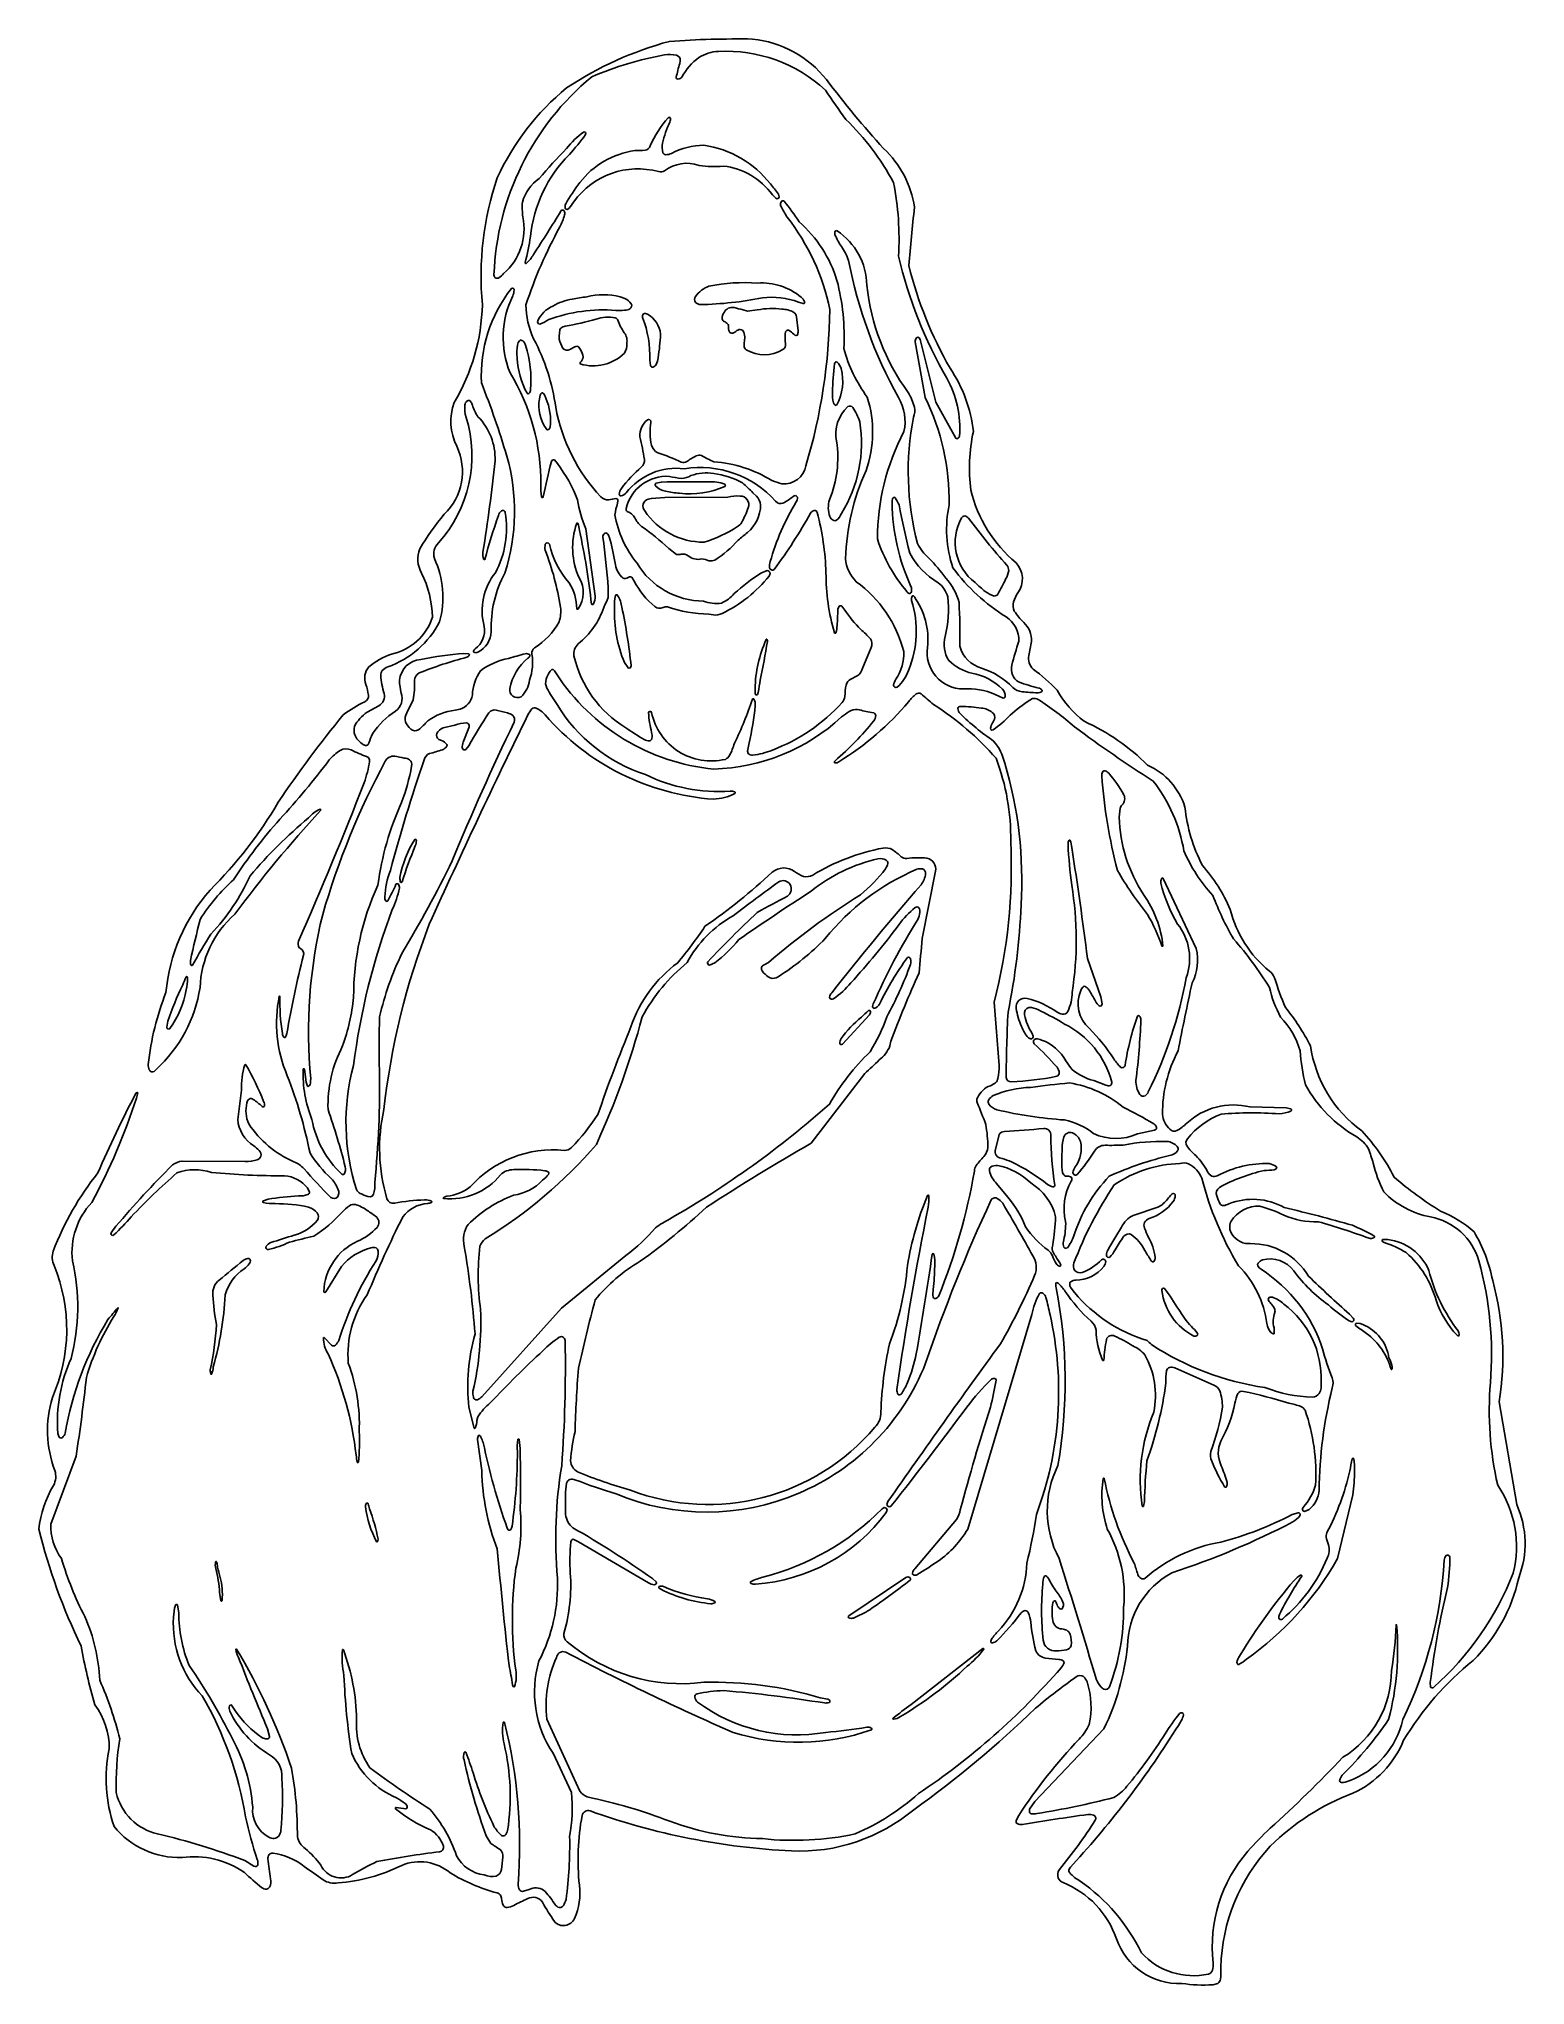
# Model space of a CAD drawing. Header units: metres. Extents: x 1.4 to 10.6, y 0 to 12.
import ezdxf

# ---------------------------------------------------------------- set-up
doc = ezdxf.new("R2010")
doc.units = ezdxf.units.M

msp = doc.modelspace()

# ---------------------------------------------------------------- linework, layer by layer
at = {"layer": 'Layer 1', "color": 0}
for points in [[(10.41153, 3.60179), (10.51965, 2.97023, -0.1999), (10.53144, 2.51975, -0.1445), (10.25172, 2.01254, 0.0877), (9.82371, 1.52096, -0.1929), (9.51207, 1.19639, 0.1048), (9.00366, 0.87005, 0.1832), (8.69916, 0.12464, -0.0429), (8.69673, 0.05153, -0.2092), (8.68164, 0.02579), (8.65029, 0.01745, -0.0535), (8.45931, 0.0257, -0.3339), (8.05674, 0.30089, 0.2193), (7.72854, 0.6455, -0.1618), (7.69968, 0.67298, -0.2495), (7.70616, 0.72629, 0.0306), (7.92693, 1.02932, 0.4334), (7.91583, 1.06115, 0.0796), (7.88106, 1.06463, 0.0088), (7.47795, 1.00241, -0.1472), (7.44702, 1.00835, -0.33), (7.44108, 1.02746), (7.45695, 1.05953, -0.045), (7.82697, 1.52825, 0.088), (7.88895, 1.61753, 0.135), (7.87605, 1.87979, 0.1344), (7.85496, 1.91267, 0.294), (7.80957, 1.91114, 0.0214), (7.56024, 1.71902, -0.0368), (6.80982, 1.09412, -0.1878), (6.05907, 0.84074, -0.0742), (4.8198, 1.08698, 0.435), (4.77024, 1.05896, 0.0716), (4.75332, 0.62972, -0.1388), (4.72323, 0.42488, -0.5419), (4.60059, 0.40574, -0.0168), (4.52589, 0.52457, 0.3832), (4.43556, 0.54767, 0.0196), (4.3506, 0.50501, -0.106), (4.30854, 0.49289, -0.2501), (4.28634, 0.50228, -0.0344), (4.27086, 0.56507, 0.1709), (4.24713, 0.58274, -0.0688), (3.95943, 0.70496, 0.2833), (3.66048, 0.75164, -0.0964), (3.26907, 0.64349, -0.1795), (3.17724, 0.66236, 0.0122), (3.06075, 0.74519, 0.127), (2.86851, 0.82706, 0.2359), (2.84445, 0.8177, 0.1743), (2.8374, 0.79127, 0.0126), (2.85381, 0.6695, -0.1778), (2.84781, 0.61868, -0.249), (2.82852, 0.60533, -0.1665), (2.79918, 0.6158, -0.0236), (2.69301, 0.70808, 0.1901), (2.30937, 0.79991, -0.2313), (1.89135, 0.99035, -0.1326), (1.86129, 1.46831, 0.1638), (1.77297, 1.73969, -0.028), (1.68903, 2.10065, -0.053), (1.42905, 2.81951, -0.1143), (1.51905, 3.0884, 0.2016), (1.527, 3.18014, -0.1653), (1.51179, 3.62861, 0.2036), (1.52262, 4.44068, -0.1944), (1.51695, 4.52987, -0.0768), (1.79151, 5.0105, -0.0193), (2.02572, 5.50046, -0.1909), (2.03352, 5.50526, -0.456), (2.037, 5.50244), (2.02869, 5.47103, -0.0461), (1.75455, 4.82918, 0.2215), (1.6353, 4.46987, -0.1214), (1.62708, 3.86921, 0.1242), (1.54539, 3.40811, 0.1366), (1.55514, 3.38279, 0.4149), (1.57347, 3.38345, 0.1382), (1.59078, 3.40892, -0.0942), (1.85385, 4.10915, -0.0052), (1.91496, 4.18112, -0.5427), (1.91616, 4.18112, -0.2187), (1.91652, 4.17875, -0.0584), (1.8897, 4.12745, 0.0682), (1.7208, 3.75152, -0.0121), (1.65768, 3.26894), (1.50273, 2.85116, 0.1694), (1.56795, 2.63876, 0.047), (1.71114, 2.28173, -0.0935), (1.80333, 1.89056, -0.0469), (1.92588, 1.53035, 0.0473), (1.90506, 1.19918, 0.288), (2.15814, 0.94562, -0.0336), (2.6967, 0.7808), (2.75028, 0.74711), (2.76051, 0.74432, 0.3376), (2.77497, 0.75539, 0.1343), (2.77257, 0.78758, -0.0278), (2.70054, 1.0499, 0.09), (2.43408, 1.79417, -0.2125), (2.25711, 2.27798, -0.0729), (2.26881, 2.35208, -0.302), (2.27517, 2.35631, -0.302), (2.28153, 2.35208), (2.28975, 2.30588, 0.0969), (2.35305, 1.98134, -0.0354), (2.61942, 1.52921, -0.1081), (2.74422, 1.10987, 0.2995), (2.84409, 0.92462, 0.3626), (2.90487, 0.93215, 0.1262), (2.91762, 0.96728, 0.0397), (2.92404, 1.28972, 0.2798), (2.84817, 1.43258, -0.1531), (2.6037, 1.70063, -0.1449), (2.601, 1.73198, -0.5666), (2.61393, 1.7366), (2.63907, 1.70114, 0.1019), (2.80071, 1.53836, 0.1431), (2.83182, 1.52996, 0.4142), (2.84823, 1.54445), (2.8353, 1.59209, -0.0085), (2.65692, 2.0312, -0.0764), (2.63955, 2.07872, -0.3498), (2.64106, 2.08238, -0.3492), (2.64495, 2.08175, -0.0538), (2.98311, 1.34984, -0.0464), (3.01869, 0.92822, 0.1987), (3.06678, 0.85487, -0.0652), (3.16284, 0.75335, 0.4463), (3.35847, 0.69467, -0.0294), (3.50826, 0.77498, -0.0148), (3.89376, 0.83579, 0.4651), (3.91707, 0.87065, 0.1854), (3.83715, 0.97061, -0.0687), (3.62226, 1.10027, -0.3061), (3.62154, 1.10582, -0.3062), (3.62643, 1.10855, 0.0394), (3.68622, 1.09946, 0.4055), (3.69489, 1.1105, 0.208), (3.68274, 1.13186, 0.0198), (3.62823, 1.16798, -0.1923), (3.3531, 1.43942, -0.0311), (3.30552, 1.91954, -0.0766), (3.29676, 2.07692, -0.3383), (3.29899, 2.07925, -0.3384), (3.30183, 2.0777, -0.0857), (3.38331, 1.64939, 0.1727), (3.46491, 1.35221, 0.0191), (3.834, 1.09691, -0.0958), (3.9984, 0.8111, 0.246), (4.16787, 0.69299, 0.1454), (4.24215, 0.68612, 0.274), (4.27383, 0.72725, 0.0128), (4.28247, 0.8015, 0.2587), (4.26546, 0.84857, 0.0122), (4.20855, 0.88703), (4.17999, 0.93266, -0.0318), (4.04385, 1.40009, -0.1606), (4.04517, 1.44623, -0.291), (4.04949, 1.44957, -0.2915), (4.05435, 1.44704, -0.0216), (4.10022, 1.3208, 0.0401), (4.22781, 0.99356, 0.0976), (4.27467, 0.93632, 0.323), (4.29471, 0.93566, 0.1213), (4.31199, 0.96596, 0.0962), (4.29051, 1.49972, -0.0943), (4.28424, 1.63082, -0.322), (4.28893, 1.63419, -0.3225), (4.29363, 1.63079, -0.0792), (4.37724, 0.63644, 0.1479), (4.3845, 0.60191, 0.3009), (4.41015, 0.59243), (4.44423, 0.60365, -0.2706), (4.53369, 0.59978, -0.0618), (4.59744, 0.51944, 0.1264), (4.62195, 0.49502, 0.3765), (4.65513, 0.50474, 0.0729), (4.67187, 0.54242, 0.039), (4.69341, 0.92966, 0.0702), (4.70475, 1.20062), (4.59135, 1.44098, -0.22), (4.50468, 2.00948, 0.1329), (4.61823, 2.51855, -0.0628), (4.64475, 3.20957, 0.0231), (4.66629, 3.9716, 0.2009), (4.65666, 3.99845, 0.3306), (4.63002, 3.99953, 0.0429), (4.53027, 3.91811, 0.015), (4.20549, 3.59654, 0.0737), (4.12959, 3.51107), (4.12353, 3.48782, -0.0536), (4.11369, 3.44198, -0.3117), (4.11, 3.43883, -0.3124), (4.10574, 3.4412), (4.07331, 3.56918, -0.097), (4.11156, 4.01987, 0.0238), (4.04553, 4.55867, -0.2021), (4.06902, 4.69373, -0.1019), (4.34901, 4.87361, 0.1718), (4.52739, 4.96538, 0.0572), (4.56324, 5.0012, 0.3461), (4.56273, 5.01524, 0.137), (4.54017, 5.02394, 0.0388), (4.34982, 5.03039, 0.1984), (4.26855, 4.9988, -0.2537), (3.91812, 4.85261, -0.2906), (3.91621, 4.85479, -0.2896), (3.91734, 4.85744, -0.0981), (3.93837, 4.86647, 0.1325), (4.08195, 4.92425, -0.2402), (4.66041, 5.14898, 0.2003), (4.70565, 5.16575, 0.0423), (4.86675, 5.36879, -0.0133), (5.0706, 5.90885, -0.1519), (5.35815, 6.30242, 0.026), (5.52624, 6.52694, 0.0353), (5.94012, 6.85958, -0.3449), (6.07641, 6.86462, 0.0395), (6.13176, 6.83288, 0.1715), (6.18924, 6.842, -0.0893), (6.62136, 7.00829, -0.1735), (6.67848, 6.99842, -0.0331), (6.73377, 6.95492, 0.1765), (6.76716, 6.94373, -0.066), (6.89181, 6.94598, -0.4174), (6.94473, 6.86681), (6.86169, 6.45098, -0.0051), (6.84288, 6.24014, 0.0177), (6.66942, 5.82023), (6.66372, 5.79107, -0.136), (6.59757, 5.70491, -0.0156), (6.50886, 5.62079), (6.17922, 5.19269, 0.0137), (5.53452, 4.79903, -0.0318), (5.12778, 4.46666, 0.0925), (4.85061, 4.22891, 0.0114), (4.74813, 3.80918, 0.0141), (4.72704, 3.42086, 0.0331), (4.69923, 3.24044, 0.2469), (4.7424, 3.17141, 0.0271), (5.06796, 3.05903, 0.3186), (6.57069, 3.44615, 0.2162), (6.60858, 3.53918, -0.0466), (6.66138, 3.95927, 0.069), (6.7716, 4.43993, -0.0606), (6.89568, 4.87064, -0.3486), (6.89923, 4.87346, -0.3491), (6.90279, 4.87061, -0.062), (6.89937, 4.79924, 0.0156), (6.70707, 3.67754, 0.1573), (6.71337, 3.64988, 0.4823), (6.73266, 3.65018, 0.0661), (6.7713, 3.72047, 0.0501), (6.82587, 3.89858, 0.0054), (6.92406, 4.511, -0.3184), (6.92928, 4.51473, -0.3191), (6.93453, 4.511, -0.0603), (6.93903, 4.43708, -0.0253), (6.92997, 4.29425, 0.0416), (6.9291, 4.24718, 0.4463), (6.94515, 4.238, 0.2017), (6.96405, 4.25384, 0.0519), (7.1838, 5.02118, -0.156), (7.19463, 5.05685, -0.0264), (7.24227, 5.11097, 0.1758), (7.26555, 5.1671, 0.0517), (7.25286, 5.30888, 0.0166), (7.20021, 5.44292, -0.2115), (7.20189, 5.4722, -0.2067), (7.28217, 5.54687, 0.0356), (7.31394, 5.56481, 0.1687), (7.3281, 5.5916, 0.0257), (7.33644, 5.67089), (7.30428, 6.06011, 0.0761), (7.40649, 7.049, 0.096), (7.31634, 7.56038, 0.0726), (6.93123, 7.89104, 0.0145), (6.8553, 7.95671, 0.2853), (6.82497, 7.95575, 0.0517), (6.77922, 7.90874, -0.0784), (6.34989, 7.5389, -0.1666), (6.32592, 7.53146, -0.3889), (6.32277, 7.535, -0.1658), (6.32604, 7.5443, 0.0412), (6.56496, 7.78997, 0.1349), (6.57636, 7.82315, 0.3284), (6.56406, 7.83896), (6.55005, 7.84265, -0.0145), (6.46518, 7.85996, 0.1922), (6.41322, 7.84739, -0.0085), (6.36687, 7.81502, -0.1823), (5.57964, 7.49393, -0.228), (4.61241, 8.08007, 0.0772), (4.59633, 8.1032, 0.3965), (4.58145, 8.10383), (4.57323, 8.09594, 0.0945), (4.54986, 8.04674, 0.2126), (4.55352, 7.99202, 0.0289), (4.61745, 7.8902, 0.1806), (5.15976, 7.4603, 0.1329), (5.68143, 7.35836, -0.1046), (5.70891, 7.35449, -0.2893), (5.71269, 7.34922, -0.289), (5.70957, 7.34354, -0.1092), (5.57874, 7.30871, -0.1985), (4.54245, 7.82687, 0.1184), (4.48851, 7.8686, 0.3019), (4.46202, 7.86389, 0.0729), (4.43658, 7.82729, 0.0078), (3.83055, 6.53927, 0.0651), (3.55119, 5.39975, 0.1287), (3.56967, 4.8515, 0.3694), (3.61644, 4.82408, -0.0398), (3.80097, 4.84418, -0.1354), (3.84429, 4.83578, -0.2708), (3.8465, 4.832, -0.2708), (3.84429, 4.82822, -0.0546), (3.8205, 4.82261, 0.2221), (3.66696, 4.73924, 0.0186), (3.44874, 4.26008, 0.181), (3.33216, 3.84008, -0.1001), (3.39915, 3.41972, -0.0453), (3.3939, 3.23057, -0.3376), (3.3903, 3.22783, -0.3376), (3.3867, 3.23057, -0.0186), (3.38034, 3.27425, 0.0786), (3.20742, 3.89795, -0.1473), (3.17943, 3.99611, -0.5719), (3.18567, 3.99635), (3.22941, 3.95057, 0.3849), (3.25302, 3.95066, 0.0652), (3.27324, 3.97946, -0.067), (3.50286, 4.46942, 0.162), (3.5154, 4.52867, 0.233), (3.50259, 4.55012, 0.1872), (3.47058, 4.54874, 0.1577), (3.28941, 4.43495), (3.19431, 4.27949, -0.2917), (3.18743, 4.27585, -0.2916), (3.18123, 4.28054, -0.2834), (3.38823, 4.58975, 0.0972), (3.50949, 4.67495, 0.39), (3.50679, 4.73771, 0.0462), (3.44769, 4.77875, 0.0929), (3.37671, 4.81592, 0.2098), (3.33978, 4.80848, 0.0531), (3.29385, 4.76927, -0.069), (3.12027, 4.62191, 0.0067), (2.97066, 4.58447, -0.0468), (2.84031, 4.53863, -0.2866), (2.82708, 4.545, -0.2867), (2.82702, 4.55969, -0.1404), (2.85576, 4.58174, -0.0051), (3.00009, 4.62791, 0.1633), (3.14235, 4.71938, 0.2832), (3.14109, 4.76387, 0.1446), (3.08826, 4.80059, 0.053), (2.88207, 4.82126, -0.0473), (2.80878, 4.82762, -0.2858), (2.80568, 4.83371, -0.2853), (2.80974, 4.83917), (2.83869, 4.84904, -0.0295), (3.02538, 4.86884, 0.1), (3.08325, 4.87676, 0.3325), (3.0933, 4.89248), (3.08154, 4.91789, 0.215), (2.93931, 4.99238, -0.0243), (2.49039, 5.01299, 0.1715), (2.2782, 5.01116, 0.025), (1.99701, 4.74038, -0.0312), (1.88994, 4.62959, -0.3168), (1.87833, 4.6268, -0.3166), (1.87179, 4.63676, -0.0642), (1.90299, 4.68194, -0.0233), (2.25174, 5.05919, -0.12), (2.30961, 5.08328), (2.69721, 5.08118, 0.1127), (2.77242, 5.09156, 0.2042), (2.79447, 5.11265, 0.2926), (2.78382, 5.14787, 0.0272), (2.75151, 5.17784, -0.24), (2.65182, 5.33975), (2.67528, 5.51954, -0.0906), (2.69607, 5.67494, -0.5716), (2.70255, 5.67455, -0.037), (2.81154, 5.44973, -0.1291), (2.81673, 5.42135, -0.5599), (2.80302, 5.41883, 0.0324), (2.7471, 5.46245, 0.3041), (2.7216, 5.46467, 0.1851), (2.70891, 5.44097, 0.1665), (2.71947, 5.31167, 0.1415), (2.99778, 5.07827, -0.1186), (3.05847, 5.03699, 0.0214), (3.22476, 4.85963, 0.3952), (3.26484, 4.86185, 0.2461), (3.2703, 4.90652, 0.0906), (3.22767, 4.97651, -0.0743), (3.09675, 5.13236, 0.0422), (2.95677, 5.60798, -0.1513), (2.90769, 6.09806, -0.3751), (2.90937, 6.09886, -0.3757), (2.91039, 6.09728, 0.0407), (2.92644, 5.86859, 0.0915), (2.9349, 5.84498, 0.4856), (2.94504, 5.84498, 0.0938), (2.95455, 5.86868, -0.0218), (3.0567, 6.34898, 0.3494), (3.04017, 6.38864, -0.1079), (3.03066, 6.39542, -0.2615), (3.02622, 6.43658, 0.0115), (3.42936, 7.40948, 0.048), (3.46341, 7.54067, 0.2201), (3.45555, 7.56452), (3.44376, 7.57076, -0.0163), (3.35013, 7.61171, 0.2379), (3.28179, 7.60895, 0.0649), (3.21504, 7.55078, -0.0253), (2.91126, 7.1858, 0.0396), (2.62674, 6.81329, 0.0702), (2.42094, 6.56972, 0.0082), (2.36163, 6.31712, 0.1216), (2.36334, 6.28985, 0.2795), (2.36869, 6.28588, 0.2796), (2.37468, 6.2888, -0.016), (2.48676, 6.47891, 0.0854), (2.72769, 6.8375, -0.0433), (3.08793, 7.19426, -0.118), (3.15882, 7.24772, -0.4466), (3.16215, 7.2458, -0.2005), (3.16077, 7.23848, 0.0264), (2.63427, 6.60116, 0.2042), (2.42001, 6.1499, -0.1695), (2.15052, 5.6468), (2.13741, 5.63321, -0.4273), (2.10816, 5.64383, -0.1159), (2.10192, 5.67803, -0.0689), (2.21067, 6.1199, -0.1597), (2.48178, 6.74963, 0.0653), (2.90136, 7.29095, -0.0232), (3.30117, 7.82798, -0.0515), (3.43332, 7.90781, 0.3012), (3.45672, 7.94942, 0.0143), (3.44082, 8.01374, -0.2689), (3.45804, 8.12264, -0.0789), (3.59769, 8.20139, 0.2698), (3.84972, 8.42789, 0.1084), (3.78288, 8.69927, -0.2265), (3.77172, 8.849, -0.0353), (3.92118, 9.06068, 0.3243), (3.9993, 9.47951, -0.2088), (3.98337, 9.74864, 0.1295), (4.15677, 10.34972, -0.1056), (4.24866, 11.1302, -0.1136), (4.67448, 11.6825, -0.0806), (5.30739, 11.96933, -0.0208), (5.81928, 11.9837, -0.1989), (6.27366, 11.73419, 0.0227), (6.62517, 11.30966, -0.1695), (6.81486, 10.94993, 0.0054), (6.77913, 10.5899, 0.0664), (7.03332, 9.95927, -0.1229), (7.17684, 9.56969, 0.0836), (7.16145, 9.21002, 0.1599), (7.43967, 8.762, -0.367), (7.45059, 8.57876, 0.078), (7.42476, 8.52155, 0.1605), (7.42893, 8.46599, 0.0456), (7.48716, 8.39492, -0.2326), (7.53435, 8.27936, -0.0119), (7.51782, 8.19158, 0.2476), (7.54449, 8.10872, -0.0474), (7.69185, 7.97894, 0.101), (7.8591, 7.78763, -0.0911), (8.24901, 7.51793, -0.2157), (8.4786, 7.25993, 0.0946), (8.58582, 6.90173, -0.078), (8.75742, 6.63122, 0.165), (8.99838, 6.25181, -0.1116), (9.03036, 6.20993, 0.0255), (9.09603, 6.0284, -0.0513), (9.25062, 5.79155, 0.2007), (9.56571, 5.26871, -0.0737), (9.76569, 4.98371, 0.0395), (10.05144, 4.77515, -0.0857), (10.25679, 4.64879, -0.0814), (10.37151, 4.3496, -0.1056), (10.41153, 3.60179)], [(4.83009, 11.75177, 0.2139), (4.22829, 10.53323, 0.2534), (4.23642, 10.51547, 0.2574), (4.25868, 10.51595, 0.0984), (4.28766, 10.54085, 0.271), (4.4055, 10.88939, -0.0385), (4.40298, 10.98065, -0.167), (4.50561, 11.12582, -0.0092), (4.67427, 11.31137, -0.0611), (4.77963, 11.41166, -0.3269), (4.79145, 11.40854, -0.327), (4.79205, 11.39633, -0.0219), (4.69176, 11.27321, 0.1707), (4.45233, 10.76987, -0.0355), (4.41945, 10.60889, 0.3041), (4.42293, 10.60351, 0.3038), (4.42923, 10.60469, 0.0752), (4.47102, 10.65827, 0.0095), (4.64124, 10.92818, -0.4752), (4.659, 10.92728, -0.2518), (4.66287, 10.90181, -0.0391), (4.63269, 10.82792, 0.0442), (4.42449, 10.3493, 0.1035), (4.47201, 10.13927, -0.0895), (4.6077, 9.71894, 0.1432), (4.88586, 9.16829, 0.2174), (4.93422, 9.14981, 0.0349), (4.97799, 9.15761, -0.4418), (4.99083, 9.14429), (4.98852, 9.12905, 0.0536), (4.97247, 9.05822, 0.1284), (5.10804, 8.76017, 0.2624), (5.51679, 8.52665, 0.1264), (5.62722, 8.5145, 0.1132), (5.70663, 8.57324, -0.0453), (5.8698, 8.69795), (5.90781, 8.71451, -0.3944), (5.9265, 8.6975), (5.92101, 8.68127, -0.1103), (5.63217, 8.45072, -0.1321), (5.57883, 8.4416), (5.5494, 8.44733, -0.0832), (5.29515, 8.49206, 0.1134), (5.26809, 8.48729, -0.2869), (5.21769, 8.49338, -0.1033), (5.09127, 8.64938), (5.07588, 8.67431, 0.2945), (5.06148, 8.67527), (5.04531, 8.66747), (5.03616, 8.66495, -0.1552), (5.01306, 8.67662, -0.1699), (4.97331, 8.7611, 0.0234), (4.93779, 8.92121, 0.1296), (4.92459, 8.94302, 0.3469), (4.90749, 8.94299, 0.2378), (4.89789, 8.92055, -0.0165), (4.93155, 8.60939), (4.92969, 8.54879, -0.0182), (4.90401, 8.48807, -0.1414), (4.74645, 8.26442, 0.2399), (4.71987, 8.18942, 0.2018), (5.03889, 7.74845, 0.026), (5.15205, 7.67594, 0.1611), (5.18502, 7.66763, 0.3063), (5.20023, 7.68371, 0.1024), (5.19813, 7.71983, -0.0426), (5.17872, 7.83989, -0.352), (5.18702, 7.84879, -0.352), (5.1975, 7.84259, 0.4212), (5.6514, 7.5536, 0.1711), (5.67759, 7.57802, 0.0445), (5.7075, 7.6526, 0.0338), (5.81781, 7.9247, -0.5424), (5.82657, 7.9247, -0.149), (5.83533, 7.88321, -0.0311), (5.79795, 7.65437), (5.78865, 7.60478), (5.79219, 7.58951, 0.2287), (5.81907, 7.57955, 0.0753), (5.94045, 7.6109, 0.1188), (6.36948, 7.90295, 0.1296), (6.38652, 7.9406, -0.0378), (6.39435, 8.01005, -0.1898), (6.42342, 8.04758, 0.0462), (6.47367, 8.0756, 0.1009), (6.4932, 8.10782), (6.54786, 8.24117, 0.2588), (6.5436, 8.2946, 0.04), (6.48387, 8.35274, -0.0476), (6.38664, 8.47184), (6.36747, 8.495, 0.3667), (6.35217, 8.49476, 0.1563), (6.34338, 8.47091, -0.0107), (6.33894, 8.37782, -0.0619), (6.33177, 8.33231, -0.2911), (6.3274, 8.32898, -0.2904), (6.32256, 8.33153, -0.0728), (6.27051, 8.70122, 0.0543), (6.21696, 9.07118, 0.3553), (6.19818, 9.08483, 0.1905), (6.17577, 9.06764, -0.0314), (5.95236, 8.72219, -0.2741), (5.93497, 8.71859, -0.2741), (5.92347, 8.73212, -0.1331), (5.92758, 8.76947, -0.0689), (6.08799, 9.13688, 0.1666), (6.09456, 9.1652, 0.5363), (6.07386, 9.17399, -0.0362), (6.01563, 9.13427, -0.26), (5.9727, 9.13097), (5.96076, 9.14099, 0.2552), (5.39931, 9.34091, 0.2654), (5.04216, 9.19262, -0.1548), (5.00997, 9.17462, -0.4904), (4.9992, 9.1838, -0.1365), (5.01225, 9.21887, -0.0595), (5.13591, 9.35168, 0.2534), (5.1531, 9.3983, 0.0216), (5.12601, 9.53801, -0.2391), (5.17158, 9.64199, -0.2816), (5.18693, 9.64141, -0.2817), (5.19342, 9.62747, 0.0988), (5.19753, 9.48566, 0.2028), (5.23563, 9.43862, -0.0297), (5.38029, 9.38198, 0.2366), (5.41497, 9.38552, -0.0432), (5.47236, 9.41978, -0.1722), (5.50509, 9.42185, 0.0401), (5.58138, 9.38411, -0.1172), (5.93829, 9.26849, 0.0138), (5.99901, 9.24842, 0.3891), (6.14673, 9.35903, 0.0704), (6.29364, 10.3211, 0.1158), (6.0315, 10.88801, -0.0231), (5.99136, 10.95956, -0.2606), (5.99595, 10.98461, -0.4282), (6.01308, 10.98581, -0.0282), (6.10497, 10.85906, -0.1386), (6.33804, 10.49903, -0.0775), (6.38019, 10.07987, 0.0944), (6.52455, 9.7811, -0.162), (6.51669, 9.32957, 0.0992), (6.39063, 8.78789, 0.1766), (6.45687, 8.6462, -0.1749), (6.74844, 8.21768, -0.1634), (6.70056, 8.04647, 0.0938), (6.68643, 8.01026, 0.2844), (6.69354, 7.99733, 0.2841), (6.70827, 7.99793, 0.1376), (6.77778, 8.10086, 0.1742), (6.79734, 8.53115, -0.1836), (6.8013, 8.55749, -0.4639), (6.80823, 8.55869, -0.1179), (6.822, 8.54027, -0.1879), (6.89217, 8.21981, 0.4574), (7.13973, 7.98815, -0.1192), (7.33314, 7.94273), (7.36134, 7.93088, 0.3949), (7.37352, 7.9406, 0.1846), (7.35618, 7.98446, 0.1584), (7.16859, 8.08319, -0.131), (7.02633, 8.16098, -0.2171), (7.00368, 8.30966, 0.0845), (7.02045, 8.5532, 0.155), (6.96045, 8.64017, -0.1327), (6.78561, 8.82113, -0.0116), (6.72036, 9.11852, 0.0344), (6.6963, 9.16223, 0.5646), (6.6822, 9.16079, 0.1234), (6.67698, 9.13085, 0.1052), (6.79332, 8.61773, -0.1315), (6.79551, 8.5847, -0.3268), (6.78252, 8.57282, -0.1969), (6.76767, 8.58548, -0.0983), (6.58689, 8.90918, -0.1214), (6.74979, 9.56894, 0.1915), (6.71583, 9.77939, -0.0796), (6.40989, 10.62137, 0.0744), (6.36555, 10.70711, -0.038), (6.32574, 10.77959, -0.2002), (6.32745, 10.8011, -0.4368), (6.33834, 10.8041, -0.2473), (6.52188, 10.46975, 0.1329), (6.77634, 9.80933, -0.0704), (6.81486, 9.71906, -0.14), (6.8088, 9.65768, 0.1128), (6.83328, 8.8814, 0.0874), (6.90291, 8.79044, -0.0392), (7.00845, 8.66813, -0.1247), (7.0887, 8.51921, -0.0206), (7.0938, 8.24966, 0.2639), (7.22799, 8.11493, -0.1191), (7.41909, 7.99631, 0.1966), (7.47711, 7.96985, 0.0187), (7.57143, 7.96319, 0.1467), (7.59876, 7.97138, 0.451), (7.59984, 7.98008, 0.1439), (7.58013, 7.9925, -0.0304), (7.45485, 8.02946, -0.3269), (7.4133, 8.13269, -0.0088), (7.45677, 8.27972, 0.2631), (7.37877, 8.42951, -0.0929), (7.05156, 8.7305, -0.1349), (7.02846, 9.1196, 0.1158), (6.88134, 9.77984), (6.8193, 10.12109, -0.2255), (6.82746, 10.14569, -0.4318), (6.84402, 10.14569), (6.85023, 10.13594), (6.94665, 9.74996), (7.06917, 9.52856, 0.3613), (7.0803, 9.52646, 0.198), (7.09215, 9.5414, 0.1488), (7.01406, 9.8975, -0.0731), (6.71658, 10.64882, 0.0643), (6.68598, 11.10083, 0.0768), (6.39291, 11.48888, -0.0158), (6.2673, 11.66894, 0.203), (5.60865, 11.90747, 0.1291), (5.48901, 11.86994, 0.1168), (5.38467, 11.74922, -0.2402), (5.36028, 11.73716, -0.44), (5.34912, 11.74967, -0.0092), (5.3706, 11.83226), (5.37444, 11.85014, 0.3748), (5.35158, 11.88368, 0.1082), (5.27784, 11.88542, 0.0575), (4.83009, 11.75177)], [(5.51928, 11.33039, -0.1945), (5.92821, 11.09228, -0.0359), (5.97843, 11.02856), (5.9832, 11.01317, -0.5771), (5.96202, 11.00423), (5.94057, 11.02604, 0.2082), (5.63925, 11.20223, -0.0694), (5.4894, 11.20664, 0.2553), (5.27796, 11.17262, -0.1293), (5.24115, 11.16794, 0.3145), (4.71942, 10.98272, -0.0294), (4.68849, 10.9409), (4.67778, 10.9352, -0.3227), (4.66701, 10.94438, -0.1657), (4.66926, 10.96991, -0.0343), (4.75569, 11.10038, -0.1957), (5.09553, 11.29826, 0.0162), (5.1579, 11.29919, 0.2651), (5.18931, 11.32586, -0.0808), (5.30058, 11.49956, -0.5592), (5.31213, 11.49956, -0.1539), (5.30991, 11.47316, 0.05), (5.26521, 11.34287, 0.1336), (5.26791, 11.28467, 0.3043), (5.28555, 11.27174, 0.1082), (5.32017, 11.28035, -0.1138), (5.51928, 11.33039)], [(4.15077, 9.86963, -0.0223), (4.30719, 9.41897, -0.1471), (4.29537, 8.69909, 0.1373), (4.21194, 8.33975, -0.2703), (4.12953, 8.21252, -0.2189), (4.10397, 8.21237, -0.3744), (4.1019, 8.2184, -0.1162), (4.11246, 8.23325, 0.2838), (4.16802, 8.37113, -0.2401), (4.23762, 8.70116, 0.1654), (4.29696, 9.07169, 0.5323), (4.2735, 9.08291, 0.1084), (4.25538, 9.05345, 0.0214), (4.17267, 8.78339, -0.2888), (4.16922, 8.78122, -0.2877), (4.1658, 8.78339, -0.0962), (4.15959, 8.828, 0.0162), (4.23462, 9.38978, 0.2083), (4.12947, 9.66071, -0.0634), (4.09554, 9.73106, 0.0243), (4.08681, 9.75101, 0.4532), (4.06404, 9.75794, 0.2285), (4.0491, 9.73337, 0.1063), (4.05675, 9.65681, -0.2639), (3.88674, 8.88491, 0.2688), (3.86142, 8.78972, -0.1794), (3.89355, 8.40017, -0.192), (3.57513, 8.12222, 0.094), (3.54138, 8.09972, 0.1712), (3.53169, 8.06972, 0.0528), (3.55254, 7.95833, -0.3423), (3.51939, 7.88306), (3.4485, 7.84391, 0.1293), (3.37023, 7.75604, 0.3037), (3.40368, 7.66193, 0.1244), (3.43245, 7.64117, 0.3134), (3.45336, 7.64402), (3.45945, 7.65404, -0.0384), (3.48177, 7.71125, -0.1051), (3.62268, 7.85054, 0.3269), (3.65835, 7.96154, -0.0563), (3.64674, 8.04041, -0.3631), (3.77772, 8.16833, -0.0312), (4.04271, 8.20514), (4.07385, 8.20214, -0.4281), (4.07616, 8.19398, -0.1682), (4.06173, 8.18186, 0.0325), (3.76764, 8.0849, 0.2507), (3.73953, 8.03975, -0.0576), (3.73026, 7.91936), (3.69207, 7.83944, 0.1857), (3.68406, 7.7834, 0.1046), (3.71619, 7.7393, 0.3255), (3.76389, 7.73588, 0.0355), (3.8205, 7.78964, -0.126), (3.9891, 7.85618), (4.01976, 7.86212, 0.2877), (4.09524, 7.95017, -0.1448), (4.1451, 8.09771, -0.1154), (4.31805, 8.17448, -0.0102), (4.42065, 8.20295, -0.1917), (4.44678, 8.19827, -0.3406), (4.44864, 8.19128, -0.1151), (4.43724, 8.17547, 0.1827), (4.32594, 7.98845, 0.2862), (4.34483, 7.94237, 0.2861), (4.39452, 7.93904, 0.1871), (4.44711, 8.04104, 0.1278), (4.46151, 8.20127, -0.281), (4.47735, 8.23862, 0.1244), (4.6284, 8.39888, 0.1139), (4.63743, 8.48969, 0.0514), (4.54341, 8.84072, -0.1138), (4.54374, 8.87627, -0.3178), (4.55643, 8.88511, -0.318), (4.56903, 8.87609, 0.1177), (4.68987, 8.63915, -0.1444), (4.73763, 8.47928, 0.3072), (4.74169, 8.47617, 0.3067), (4.74606, 8.4788, 0.2974), (4.75206, 8.66927, -0.1898), (4.73703, 9.00524, -0.2903), (4.74021, 9.00726, -0.2903), (4.74339, 9.00524, -0.0722), (4.75392, 8.96123, -0.0277), (4.82808, 8.50853, 0.2858), (4.83433, 8.50533, 0.2856), (4.83996, 8.50952, 0.1689), (4.85007, 8.55779), (4.79373, 8.9705, -0.0665), (4.74282, 9.1499, 0.0651), (4.61829, 9.37328), (4.59969, 9.39512, 0.4769), (4.58139, 9.38522, 0.0185), (4.5315, 9.16754, -0.3238), (4.52631, 9.16379, -0.3232), (4.52115, 9.16754, -0.0692), (4.51665, 9.24227, 0.1396), (4.32693, 9.93146, -0.2123), (4.34388, 10.40375, 0.0674), (4.35258, 10.43924, 0.3109), (4.3476, 10.45031, 0.311), (4.33548, 10.44962, 0.1795), (4.15077, 9.86963)], [(5.84925, 10.48262, -0.1905), (6.1173, 10.39604, -0.1176), (6.13938, 10.36751, -0.5231), (6.13005, 10.35761), (6.10098, 10.36616, 0.1213), (5.87937, 10.3916, -0.0434), (5.49804, 10.35038, -0.1573), (5.46738, 10.36388, -0.3404), (5.46765, 10.39994, -0.1571), (5.55078, 10.46327, -0.07), (5.84925, 10.48262)], [(4.56558, 10.25786, -0.0714), (4.50951, 10.2308, -0.5398), (4.49751, 10.25018, -0.1884), (4.59027, 10.34126, -0.1002), (4.71006, 10.38335, -0.0239), (4.79952, 10.39814, -0.1202), (5.00475, 10.39895), (5.03313, 10.38752, -0.1265), (5.07291, 10.35605, -0.3772), (5.06478, 10.32521, -0.1379), (5.0313, 10.31522, -0.0145), (4.97694, 10.31435, 0.1104), (4.56558, 10.25786)], [(5.25279, 10.16933, -0.0243), (5.23836, 10.02251, -0.0889), (5.22597, 9.98201, -0.187), (5.2071, 9.96614, -0.4216), (5.19015, 9.97583), (5.18643, 10.00862, 0.1008), (5.14263, 10.27082, -0.3573), (5.14809, 10.29284, -0.2492), (5.17302, 10.29158, -0.2386), (5.25279, 10.16933)], [(5.99865, 10.32233, -0.1282), (6.072, 10.30271, -0.2215), (6.08994, 10.27433), (6.099, 10.18817, -0.1514), (6.09387, 10.16327, -0.4089), (6.07959, 10.16264, 0.0094), (6.05046, 10.18796), (6.03966, 10.19375, 0.3454), (6.02205, 10.18319), (6.01863, 10.16933, 0.0415), (6.02196, 10.11038, -0.2947), (6.00414, 10.07378, -0.2768), (5.77998, 10.07282, -0.2776), (5.76705, 10.09886, -0.0454), (5.7687, 10.12475, 0.0662), (5.76957, 10.16249), (5.76447, 10.181, 0.3094), (5.74302, 10.19687, 0.2042), (5.71566, 10.18583, -0.1053), (5.70252, 10.17725, -0.5208), (5.67327, 10.19198, -0.0636), (5.67141, 10.2107, 0.2251), (5.66553, 10.23242, 0.0779), (5.64399, 10.24652, -0.2718), (5.63166, 10.26239, -0.1998), (5.64372, 10.30235, -0.3386), (5.70555, 10.33184, 0.0366), (5.76012, 10.31906), (5.78832, 10.31075), (5.84817, 10.31807, -0.0774), (5.99865, 10.32233)], [(5.03106, 10.05206, -0.272), (4.75899, 9.98531, -0.4327), (4.75731, 9.98876, -0.0869), (4.76562, 10.00268, 0.2769), (4.77435, 10.03952, 0.0831), (4.7508, 10.08881, 0.3436), (4.72539, 10.09088), (4.69464, 10.07402, -0.3367), (4.65231, 10.08092, -0.0583), (4.62888, 10.13741, -0.0424), (4.63194, 10.18157, -0.1628), (4.6395, 10.20599, -0.1267), (4.6662, 10.21691, 0.0245), (4.85694, 10.26065, -0.1435), (4.97421, 10.26917, -0.2154), (4.99014, 10.2542, 0.0706), (5.03001, 10.17746, -0.2145), (5.04501, 10.11014, -0.1657), (5.03106, 10.05206)], [(4.37802, 10.11794, 0.1024), (4.36941, 10.04777, 0.0999), (4.41768, 9.8312), (4.43202, 9.80504, 0.4152), (4.44513, 9.80474, 0.1499), (4.45284, 9.82709, 0.097), (4.42257, 10.10006, 0.1451), (4.40526, 10.12793, 0.3443), (4.38525, 10.12835), (4.37802, 10.11794)], [(6.33804, 9.73322, 0.1862), (6.36315, 9.95684, 0.1543), (6.33879, 9.99704, 0.4927), (6.32376, 9.98693, 0.0273), (6.31011, 9.81158, 0.069), (6.31605, 9.74591, 0.1774), (6.32841, 9.73112, 0.3875), (6.33804, 9.73322)], [(4.53423, 9.60863), (4.55325, 9.58196, 0.3338), (4.56351, 9.58157, 0.177), (4.57389, 9.59624, 0.1295), (4.54797, 9.77459, 0.0651), (4.53378, 9.80294, 0.3466), (4.52205, 9.80702, 0.2084), (4.51209, 9.79442, 0.1794), (4.53423, 9.60863)], [(6.47772, 9.62963, 0.0776), (6.43572, 9.71774, 0.4015), (6.40518, 9.72335, 0.2659), (6.33561, 9.50987, -0.1354), (6.29235, 9.15029, 0.1678), (6.29442, 9.04703, 0.1753), (6.31437, 9.02384, 0.286), (6.33558, 9.02489, 0.1193), (6.36588, 9.06599, 0.1821), (6.47772, 9.62963)], [(5.30757, 9.29411, 0.0283), (5.38185, 9.28109, 0.1194), (5.43957, 9.29894, -0.1266), (5.57976, 9.31133, -0.1014), (5.75688, 9.2537, -0.038), (5.82096, 9.1919), (5.84316, 9.17246, -0.1479), (5.86854, 9.11921, -0.2163), (5.78733, 8.94872, 0.0051), (5.73084, 8.90198, -0.0705), (5.58636, 8.77961, -0.1236), (5.55066, 8.77388, 0.0895), (5.50593, 8.786, -0.2321), (5.42307, 8.80526, 0.2337), (5.38017, 8.81507, -0.0807), (5.35149, 8.81435), (5.30331, 8.85041, 0.0387), (5.13582, 8.98607, -0.1217), (5.09478, 9.03863, 0.1963), (5.0466, 9.07826, -0.2966), (5.04177, 9.09662, -0.3681), (5.30757, 9.29411)], [(5.54691, 9.2594, 0.014), (5.25789, 9.25919), (5.22483, 9.2516, 0.4791), (5.22321, 9.23333, 0.1454), (5.28399, 9.20387, 0.0436), (5.36967, 9.18977, 0.1365), (5.64828, 9.23201, 0.5336), (5.64735, 9.24548, 0.1354), (5.54691, 9.2594)], [(5.52018, 8.88947, 0.0746), (5.72577, 8.9855, 0.1686), (5.75028, 9.00881, 0.0481), (5.79252, 9.10127, 0.5279), (5.74194, 9.17321, 0.0785), (5.667, 9.16694), (5.28003, 9.16352), (5.19672, 9.15872), (5.17641, 9.15431, 0.5372), (5.15556, 9.08159, 0.2513), (5.52018, 8.88947)], [(7.18794, 8.64059, 0.0361), (7.25061, 8.58692, 0.0893), (7.30416, 8.5583, 0.3075), (7.32843, 8.56997, 0.0171), (7.37562, 8.66153, 0.0995), (7.39461, 8.71457, 0.1505), (7.38342, 8.74721, -0.0192), (7.1469, 9.03629, 0.1963), (7.12455, 9.05078, 0.2737), (7.10499, 9.03824, 0.3759), (7.18794, 8.64059)], [(5.03127, 8.14877, -0.1081), (4.96962, 8.48708, -0.0615), (4.97511, 8.5616, -0.2813), (4.98192, 8.56607, -0.2809), (4.989, 8.56208, -0.1054), (5.01501, 8.48915, -0.025), (5.07204, 8.12918, -0.2881), (5.06649, 8.11728, -0.2883), (5.05335, 8.11712), (5.03127, 8.14877)], [(5.8656, 8.04167, -0.0166), (5.85372, 7.96451), (5.84832, 7.95218, -0.2863), (5.84092, 7.94957, -0.2863), (5.83533, 7.95506), (5.83398, 7.9883, -0.0981), (5.90232, 8.29085, -0.5394), (5.90715, 8.29097, -0.174), (5.91024, 8.27948, -0.0159), (5.8656, 8.04167)], [(7.69701, 3.21035, 0.2406), (7.70391, 2.63939, -0.0059), (7.93416, 1.89278, 0.0591), (7.96302, 1.84838, 0.0939), (7.97916, 1.83485, 0.4114), (8.01381, 1.84943, 0.0924), (8.10135, 2.3399, 0.1517), (8.00106, 2.81972, -0.1208), (7.97592, 3.13106, -0.3448), (7.97907, 3.13353, -0.3448), (7.98222, 3.13106, 0.0755), (8.16657, 2.61086, -0.0079), (8.18877, 2.54048, 0.1684), (8.20671, 2.51735, 0.2968), (8.23323, 2.51723, -0.139), (8.69949, 2.73959, 0.0556), (9.13851, 2.9093), (9.1746, 2.92085, -0.275), (9.18626, 2.91423, -0.2748), (9.186, 2.90084, -0.0849), (9.14178, 2.86403, -0.0417), (8.39703, 2.55137, 0.2688), (8.12448, 2.09903, -0.0864), (7.98036, 1.59128), (7.55568, 1.14449), (7.52325, 1.09814), (7.52184, 1.08518, 0.3746), (7.53432, 1.06955, 0.1137), (7.56942, 1.0709, 0.0257), (8.04066, 1.16936, 0.1017), (8.12196, 1.23794, 0.0304), (8.35629, 1.56008, -0.0306), (8.44602, 1.68677, -0.3114), (8.46083, 1.68988, -0.3115), (8.469, 1.67714, -0.1148), (8.45568, 1.64168, -0.0469), (7.80981, 0.78029), (7.77516, 0.74081), (7.7667, 0.72833, 0.3147), (7.77063, 0.70538, 0.0817), (7.83348, 0.65543, -0.1279), (8.21076, 0.21338, 0.2627), (8.62281, 0.08261, 0.2269), (8.64705, 0.10658, 0.1001), (8.65257, 0.15305, -0.2116), (8.86626, 0.83846, -0.0227), (9.00171, 0.97991, 0.0203), (9.44997, 1.41644, 0.2612), (9.74862, 1.94939, 0.0375), (9.77718, 2.23052, -0.3816), (9.77877, 2.23194, -0.3823), (9.78039, 2.23052, -0.0862), (9.73146, 1.6499, -0.0503), (9.44559, 1.30664, 0.1067), (9.43041, 1.27685, 0.4515), (9.44073, 1.26167, 0.104), (9.48834, 1.27139, 0.2532), (9.81903, 1.64921, 0.098), (10.07337, 2.6297, -0.1481), (10.0851, 2.65754, -0.2748), (10.09891, 2.65953, -0.2746), (10.10724, 2.64836, -0.0427), (10.09368, 2.45993, 0.0291), (9.9879, 1.87619), (9.98958, 1.84871, 0.4308), (10.0092, 1.84739, 0.1182), (10.49796, 2.54909, 0.2134), (10.40241, 3.09005, -0.0775), (10.35735, 3.71972, 0.0887), (10.28577, 4.46975, 0.2864), (9.98889, 4.73939, -0.151), (9.70098, 4.89365, -0.0584), (9.63726, 5.07044, 0.0101), (9.60744, 5.15849, 0.1262), (9.53577, 5.23136, -0.1353), (9.2193, 5.5523, -0.0428), (9.18741, 5.76149, 0.1162), (9.06687, 5.96873, -0.0691), (8.99805, 6.15092, 0.0419), (8.77809, 6.44891, -0.044), (8.65032, 6.7172, -0.0856), (8.472, 6.99083, 0.1231), (8.28345, 7.42004, -0.0183), (7.79901, 7.75418, 0.0359), (7.57566, 7.92227, 0.1986), (7.54158, 7.9271), (7.52472, 7.91852, 0.036), (7.40268, 7.82501, -0.052), (7.2981, 7.73495, -0.348), (7.28409, 7.73825, -0.348), (7.28409, 7.75265, -0.0222), (7.29894, 7.78538), (7.3077, 7.7999, 0.3411), (7.29351, 7.84208, 0.1545), (7.22694, 7.86908, 0.0277), (7.09938, 7.87958, 0.378), (7.08225, 7.86635, 0.1922), (7.09488, 7.83617, 0.0464), (7.30161, 7.66652, -0.1258), (7.36962, 7.5299, -0.0887), (7.47015, 6.65825, -0.0419), (7.39017, 5.99969, 0.0093), (7.37829, 5.59649, 0.393), (7.41039, 5.57009, 0.0384), (7.68987, 5.60444, 0.3208), (7.70529, 5.62577, 0.1492), (7.69164, 5.66012, 0.0272), (7.55124, 5.80496, -0.272), (7.54739, 5.82319, -0.2721), (7.56144, 5.83544, -0.1366), (7.59675, 5.82749, -0.1812), (7.74639, 5.69906, 0.0124), (7.78458, 5.64626, 0.1049), (7.91745, 5.57804), (7.99278, 5.54909, 0.1926), (8.01957, 5.5484, 0.2792), (8.028, 5.56928, 0.2158), (7.73781, 5.92604, 0.0186), (7.59147, 6.00602, 0.084), (7.5342, 6.02666), (7.51914, 6.02741, 0.4019), (7.49109, 5.98187, 0.0862), (7.53855, 5.86868), (7.54557, 5.85113, -0.4249), (7.52904, 5.83418), (7.51533, 5.84132, -0.0774), (7.47234, 5.91119, -0.0548), (7.44012, 6.02234, -0.5327), (7.50744, 6.08267, -0.0981), (7.69353, 5.9987, 0.0969), (7.72398, 5.98613, 0.3145), (7.75797, 6.00296, 0.1072), (7.78476, 6.12074, 0.0797), (7.78212, 6.7796, -0.0211), (7.75926, 7.03103, -0.0952), (7.76475, 7.05545, -0.2722), (7.76866, 7.05773, -0.2716), (7.77255, 7.05542, -0.0704), (7.78263, 7.0109, -0.0064), (7.87938, 6.32831), (7.96128, 6.09284), (7.9692, 6.04991, -0.2772), (7.96352, 6.03776, -0.2768), (7.95015, 6.03707, -0.0911), (7.92903, 6.06644, 0.012), (7.88715, 6.1367, 0.1204), (7.86459, 6.15725, 0.3217), (7.85232, 6.15569, 0.1425), (7.83903, 6.13175, 0.3293), (7.88889, 5.89967, -0.0524), (8.04141, 5.71118, 0.0539), (8.08299, 5.65997, 0.5105), (8.10984, 5.67149, -0.0436), (8.18658, 5.97524, -0.4617), (8.19876, 5.97524, -0.1581), (8.20764, 5.951, -0.0198), (8.17737, 5.58038, 0.1637), (8.20128, 5.49239, 0.3951), (8.23335, 5.48474, 0.1485), (8.25288, 5.50874, 0.0714), (8.48631, 6.21053, 0.2644), (8.43282, 6.54089, -0.0728), (8.33013, 6.79172, -0.1333), (8.33352, 6.82001, -0.2915), (8.33877, 6.82412, -0.2913), (8.34471, 6.82109), (8.54838, 6.38978, -0.1786), (8.52321, 6.17933, 0.009), (8.43696, 5.76029, 0.1291), (8.34099, 5.37008, 0.1916), (8.38623, 5.27849, 0.3089), (8.42856, 5.27033, 0.0632), (8.48949, 5.31563, -0.2529), (8.87934, 5.41613), (9.1002, 5.41109), (9.12954, 5.40419, -0.2693), (9.13408, 5.39755, -0.2695), (9.13056, 5.3903, -0.0801), (9.05766, 5.37323, 0.0387), (8.70057, 5.37227, 0.129), (8.49438, 5.22068, 0.3159), (8.48955, 5.17595, 0.0531), (8.54517, 5.11697, -0.0709), (8.61753, 5.0168, 0.1555), (8.64339, 4.99064, 0.1717), (8.67771, 4.99301, -0.1326), (8.99754, 5.06729, -0.0622), (9.03999, 5.04953, -0.392), (9.04194, 5.03954, -0.2016), (9.02745, 5.02919, -0.0178), (8.96559, 5.02451, 0.0734), (8.69109, 4.92113, 0.3589), (8.67444, 4.86866, 0.0188), (8.6934, 4.82141, 0.2647), (8.7159, 4.80932, 0.1117), (8.74863, 4.82051, -0.2256), (9.08937, 4.79693, -0.0137), (9.50919, 4.68839, -0.0229), (9.64077, 4.62422, -0.2735), (9.64441, 4.61706, -0.2735), (9.6399, 4.61042, -0.1442), (9.61152, 4.6088, 0.0175), (9.29826, 4.71023, -0.1244), (9.08712, 4.75121, 0.0359), (8.93985, 4.80632, 0.2689), (8.76225, 4.7126, 0.1427), (8.75466, 4.66139, 0.273), (8.85, 4.57697), (8.88018, 4.57565, -0.2699), (9.2385, 4.37537, 0.0121), (9.49098, 4.14194), (9.51393, 4.11788, -0.5746), (9.50523, 4.0943), (9.48855, 4.10069, -0.0405), (9.36078, 4.19834, -0.0794), (9.14763, 4.4078, 0.3081), (8.9559, 4.47503, 0.1591), (8.92854, 4.4549, 0.2805), (8.92713, 4.43921, 0.1425), (8.94696, 4.41758, -0.1716), (9.32517, 3.92831, 0.0368), (9.38511, 3.7496, -0.1499), (9.38436, 3.68903, 0.0553), (9.30312, 3.05852, -0.2204), (9.24189, 2.94104), (9.21306, 2.92853, -0.2844), (9.20149, 2.93852, -0.2846), (9.20526, 2.95334, 0.1134), (9.28227, 3.0902, 0.0974), (9.21768, 3.55094, 0.1786), (9.19161, 3.57407, 0.0293), (9.11802, 3.59489, 0.0196), (8.83779, 3.66695, 0.3255), (8.80467, 3.65285, 0.0975), (8.78616, 3.59426, -0.0769), (8.69961, 3.36152, 0.2266), (8.70219, 3.20993, -0.0203), (8.73765, 3.10733, -0.1697), (8.73468, 3.08153, -0.5573), (8.72169, 3.08069, -0.0378), (8.64303, 3.23807, -0.1549), (8.63682, 3.29807, 0.0536), (8.70975, 3.5693, 0.0806), (8.69241, 3.66914, 0.2138), (8.65665, 3.70595), (8.41548, 3.81161, 0.1634), (8.38401, 3.81446, 0.2697), (8.36553, 3.79295, 0.0645), (8.36118, 3.71759, -0.0526), (8.24487, 3.23954, 0.0207), (8.22951, 2.98928), (8.22417, 2.9612, -0.3157), (8.22037, 2.95789, -0.3154), (8.21598, 2.96033, -0.1384), (8.28699, 3.53885, 0.1791), (8.23197, 3.89222, 0.111), (8.15703, 3.94667, 0.0423), (8.04708, 4.00607, 0.4961), (7.99587, 3.98666, 0.0368), (7.98033, 3.85922, -0.3137), (7.97629, 3.85623, -0.3144), (7.97205, 3.85898, -0.1017), (7.93161, 4.04273, 0.1891), (7.90119, 4.09838, -0.0596), (7.74165, 4.28168, 0.0615), (7.69914, 4.33268, 0.1682), (7.6884, 4.33598, 0.3549), (7.68399, 4.33211, 0.088), (7.68633, 4.30385, -0.0912), (7.69701, 3.21035)], [(3.36423, 5.67029, 0.1462), (3.38343, 4.90748, 0.2107), (3.40581, 4.88351, 0.0202), (3.45177, 4.86569), (3.46644, 4.86335, 0.3068), (3.48621, 4.87898, 0.102), (3.495, 4.95209, 0.0287), (3.52392, 5.63972, -0.0153), (3.525, 5.97026, -0.0573), (3.66195, 6.36029, 0.0216), (3.97206, 6.93032, -0.0151), (4.3521, 7.7816, 0.2761), (4.34415, 7.82426, 0.1058), (4.31097, 7.83905, -0.008), (4.24188, 7.85672, 0.2788), (4.19709, 7.84043, 0.0158), (4.07298, 7.63769), (4.05474, 7.61456, -0.4054), (4.03836, 7.61471), (4.03326, 7.62419, -0.1289), (4.03914, 7.65863), (4.07394, 7.748, 0.5071), (4.05894, 7.77929, 0.0497), (3.98838, 7.76432), (3.91527, 7.74653, 0.1925), (3.87666, 7.71257, 0.4002), (3.88932, 7.6766), (3.906, 7.6694, -0.0967), (3.93753, 7.64585, -0.3599), (3.93807, 7.634, -0.1325), (3.91179, 7.61312, -0.0204), (3.83091, 7.58948, 0.2217), (3.798, 7.55021, 0.0163), (3.59076, 6.87005, 0.0802), (3.55647, 6.70817, 0.1468), (3.56235, 6.68282, 0.4829), (3.57453, 6.6833, 0.019), (3.62553, 6.78554, -0.4838), (3.64002, 6.78548, -0.2236), (3.64623, 6.76121, -0.0588), (3.6021, 6.62939, 0.0582), (3.36423, 5.67029)], [(3.51462, 6.78092, -0.075), (3.66033, 7.28924, 0.0474), (3.72132, 7.51175, 0.2811), (3.70941, 7.55165, 0.0997), (3.67605, 7.56152, 0.006), (3.61656, 7.57361, 0.2993), (3.55962, 7.54241, 0.0535), (3.17448, 6.59933, 0.084), (3.10092, 5.58803, -0.0482), (3.09705, 5.55368, -0.1885), (3.08913, 5.54285, -0.3773), (3.08187, 5.54402, -0.1242), (3.07338, 5.56829), (3.06204, 5.64869, 0.3418), (3.05868, 5.65129, 0.3425), (3.05529, 5.64869, 0.107), (3.10836, 5.33894, 0.1624), (3.29286, 5.00255, 0.4228), (3.30603, 5.00285, 0.1934), (3.31332, 5.04785, 0.0221), (3.20736, 5.40014, -0.1292), (3.29736, 5.79098, 0.0577), (3.36498, 6.09008, -0.1088), (3.51462, 6.78092)], [(8.06292, 6.8705, -0.0443), (7.96641, 7.45172, -0.1747), (7.97421, 7.4792, -0.312), (7.9863, 7.48331, -0.1313), (8.01036, 7.46897, -0.0453), (8.1027, 7.33535, -0.321), (8.09202, 7.27406, 0.0731), (8.07927, 7.25255), (8.07393, 7.19843, 0.1409), (8.22459, 6.72203, -0.1265), (8.34348, 6.40604, -0.35), (8.34018, 6.40338, -0.3507), (8.33685, 6.40604, 0.05), (8.24829, 6.60056, -0.0382), (8.06292, 6.8705)], [(3.64893, 6.82658, -0.0949), (3.74079, 7.06049, -0.3134), (3.74782, 7.06148, -0.3134), (3.7512, 7.05524, -0.0745), (3.74418, 7.0217, 0.0207), (3.66261, 6.79985, -0.2806), (3.65892, 6.79623, -0.2799), (3.65403, 6.79781, -0.0908), (3.64893, 6.82658)], [(4.85814, 5.18603, -0.0792), (4.17465, 4.60505, 0.1473), (4.1418, 4.55948, 0.0636), (4.14582, 4.16999, -0.0677), (4.09878, 3.66806, 0.065), (4.10145, 3.63245, 0.2656), (4.11459, 3.61496), (4.12599, 3.6152, 0.073), (4.15446, 3.63386), (4.64277, 4.17929), (5.03925, 4.50251, 0.0641), (5.22129, 4.67354, -0.03), (5.30805, 4.72652, 0.0507), (6.29217, 5.43311, -0.0748), (6.54201, 5.75537, 0.053), (6.64485, 5.97056, 0.0374), (6.7905, 6.29162, 0.1087), (6.79074, 6.32597, 0.54), (6.77241, 6.3359, 0.046), (6.60003, 6.04895, -0.0987), (6.57798, 6.0263, -0.5635), (6.55563, 6.03413), (6.56136, 6.05042, -0.0362), (6.83472, 6.56798, 0.0675), (6.84819, 6.61241, 0.1997), (6.8418, 6.64058, 0.3867), (6.81912, 6.64253, 0.071), (6.71952, 6.53681, -0.0261), (6.42324, 6.17927, -0.0657), (6.31668, 6.08132, -0.5631), (6.29184, 6.09134, -0.1494), (6.30564, 6.11813, -0.0116), (6.85497, 6.78248, 0.1332), (6.88317, 6.851, 0.359), (6.86472, 6.8804, 0.1191), (6.82989, 6.8777, 0.1231), (6.26643, 6.45281, -0.0614), (5.97681, 6.21698, -0.2168), (5.92617, 6.20909, -0.0873), (5.88687, 6.24176, -0.1903), (5.87331, 6.26771, -0.2777), (5.88552, 6.28733, 0.0174), (5.91717, 6.30479, -0.039), (6.48258, 6.72059, 0.0602), (6.63675, 6.87992, 0.1029), (6.65007, 6.91286, 0.2985), (6.64065, 6.93425, 0.1856), (6.5904, 6.94202, 0.1138), (6.17943, 6.74327, 0.0078), (5.73477, 6.44612, -0.0632), (5.58657, 6.30293), (5.55411, 6.2888, -0.2768), (5.54299, 6.29558, -0.2768), (5.54373, 6.30857, -0.0153), (5.84799, 6.61274, -0.0076), (6.03405, 6.71324, 0.4035), (6.04944, 6.78319, 0.4035), (5.98011, 6.80114, 0.0053), (5.70012, 6.59207, 0.1421), (5.41605, 6.3035, 0.0971), (5.14011, 5.97035, -0.0425), (4.85814, 5.18603)], [(2.22303, 5.94311), (2.21541, 5.90726, 0.3067), (2.2218, 5.8962, 0.3067), (2.23446, 5.89802, 0.1167), (2.33478, 6.13667, 0.0614), (2.34387, 6.2066, 0.1603), (2.33952, 6.21743, 0.5164), (2.33511, 6.21701, 0.0096), (2.31402, 6.16619, 0.0355), (2.22303, 5.94311)], [(6.48828, 5.9687, -0.0355), (6.53232, 6.00839, -0.4111), (6.54312, 6.00755, -0.1823), (6.54384, 5.99456), (6.53721, 5.98349), (6.37131, 5.80169, -0.2835), (6.36177, 5.79947, -0.2835), (6.3555, 5.807, -0.1532), (6.36303, 5.83622, -0.0579), (6.48828, 5.9687)], [(7.76907, 5.56376, 0.0112), (7.52892, 5.53622, 0.0922), (7.29969, 5.48627, 0.1373), (7.27149, 5.45927, 0.263), (7.27197, 5.43299, 0.1706), (7.32171, 5.39891, 0.041), (7.73835, 5.33576, -0.1132), (7.917, 5.25236, 0.221), (8.1876, 5.2511), (8.29077, 5.27294, 0.387), (8.30367, 5.29001, 0.1651), (8.28654, 5.31317, 0.0156), (8.09901, 5.41523, 0.1311), (7.76907, 5.56376)], [(7.67772, 4.93397, -0.0328), (7.65342, 5.24099, 0.1753), (7.64205, 5.27255, 0.1818), (7.6098, 5.28359, -0.015), (7.36836, 5.26484, 0.264), (7.33656, 5.24666), (7.31181, 5.14616, 0.2898), (7.32306, 5.11178, 0.0879), (7.35489, 5.09804, -0.0322), (7.41147, 5.07893, -0.0571), (7.6335, 4.93907, 0.0954), (7.66518, 4.92389, 0.4845), (7.67772, 4.93397)], [(8.01291, 4.98983, -0.048), (8.39172, 5.11895, 0.0962), (8.42382, 5.13578), (8.43357, 5.147, 0.3573), (8.43141, 5.17256, 0.1871), (8.36769, 5.20385, 0.0538), (8.09919, 5.18138, -0.0137), (7.9875, 5.18021, 0.2743), (7.92303, 5.14463, -0.0377), (7.81515, 5.00081, -0.3015), (7.79877, 4.99802, -0.3016), (7.78983, 5.01203, -0.1167), (7.8033, 5.04773, 0.2132), (7.83651, 5.20415, 0.1996), (7.78695, 5.25638, 0.4253), (7.73445, 5.23199, 0.0901), (7.72356, 5.15768, 0.0366), (7.72272, 5.02865), (7.72596, 5.01074, 0.2219), (7.74387, 4.99073), (7.75605, 4.99004, -0.1388), (7.77894, 4.9844, -0.3254), (7.77927, 4.95974, 0.1917), (7.74459, 4.71053, -0.071), (7.73289, 4.59869, 0.0978), (7.73133, 4.56158, 0.2731), (7.73967, 4.54834, 0.2731), (7.7553, 4.54925, 0.0643), (7.79526, 4.6232, -0.1162), (8.01291, 4.98983)], [(7.53042, 4.94852, 0.1493), (7.32576, 5.05586, 0.1752), (7.2828, 5.04617, 0.2259), (7.27632, 5.02409, 0.1483), (7.32036, 4.94444), (7.38819, 4.86095, -0.0824), (7.49799, 4.67855, 0.0939), (7.63794, 4.53464, -0.1267), (7.66293, 4.49996, 0.0347), (7.68588, 4.45283, 0.1638), (7.70652, 4.43651, 0.559), (7.71423, 4.44269, 0.1009), (7.70145, 4.46879, -0.0274), (7.6632, 4.53152, -0.1011), (7.665, 4.56803, 0.0348), (7.68315, 4.74038, 0.1998), (7.53042, 4.94852)], [(8.04408, 4.93661, 0.0579), (7.7958, 4.45673, 0.2614), (7.80087, 4.40999, 0.2816), (7.84638, 4.39835, 0.1158), (7.96503, 4.47548, -0.2827), (7.98084, 4.47871, -0.2827), (7.99086, 4.46606, -0.1595), (7.97925, 4.43546, -0.233), (7.80684, 4.35167, 0.0922), (7.77588, 4.34141, 0.2605), (7.76943, 4.33106, 0.1706), (7.77837, 4.30064, 0.1451), (8.21265, 3.99023), (8.2452, 3.97958, -0.0583), (8.27181, 3.95471, 0.1092), (8.97048, 3.69038, 0.0811), (9.26295, 3.63044, 0.2191), (9.30492, 3.65414, 0.1419), (9.31653, 3.72209, 0.2461), (9.08679, 4.20377, 0.103), (9.01641, 4.24535), (9.00249, 4.24604, 0.5114), (8.99292, 4.22474, 0.0213), (9.01119, 4.20263, -0.0893), (9.03078, 4.1711, -0.1781), (9.03126, 4.15205, 0.1536), (9.02634, 4.05767, -0.0504), (9.027, 4.0241, -0.4016), (9.02334, 4.02083, -0.2038), (9.0075, 4.02959, -0.1482), (8.98293, 4.08347, 0.164), (8.80839, 4.43888, -0.0748), (8.58339, 4.97735, 0.1617), (8.50077, 5.06657, 0.1517), (8.44806, 5.06816, 0.1462), (8.04408, 4.93661)], [(5.69859, 1.56917, -0.0163), (4.67001, 2.06207, 0.2899), (4.6293, 2.05835, 0.1326), (4.61325, 2.02949, 0.1389), (4.5543, 1.65098), (4.75662, 1.2074, 0.1325), (4.80102, 1.17275, -0.0415), (5.31081, 1.02284, 0.085), (5.87931, 0.91607, 0.0792), (6.45096, 0.94556, 0.0774), (6.83922, 1.19279, 0.0662), (7.71618, 1.96622, 0.1164), (7.73478, 1.99766, 0.3242), (7.73025, 2.00942, 0.1271), (7.70217, 2.01887, -0.0209), (7.62165, 2.02559, -0.2406), (7.56081, 2.07149, -0.0389), (7.5303, 2.24708, 0.0658), (7.51461, 2.306, 0.2939), (7.4964, 2.31887, 0.1776), (7.47084, 2.30396, -0.0295), (7.32135, 2.1329, -0.1486), (7.29411, 2.12054, -0.508), (7.28376, 2.13152), (7.28826, 2.1425, -0.032), (7.33122, 2.19398, 0.1834), (7.50582, 2.61053, 0.026), (7.56474, 2.90951, 0.1465), (7.64865, 4.13852, 0.0155), (7.62381, 4.244, 0.1607), (7.60461, 4.27055, 0.3994), (7.58346, 4.26821, 0.0784), (7.5366, 4.13867), (7.14219, 2.81924, -0.1044), (6.96126, 2.62292, -0.0087), (6.82992, 2.5394, -0.2042), (6.80838, 2.53835, -0.3608), (6.80175, 2.54981, -0.1531), (6.81729, 2.57615), (7.07328, 2.87843, 0.1146), (7.0965, 2.93927, -0.0112), (7.28163, 3.57002, 0.0172), (7.31772, 3.73622, 0.3599), (7.30956, 3.74639, 0.2054), (7.28886, 3.7421, 0.0369), (7.1367, 3.56954, -0.0069), (6.6723, 2.96273, -0.3044), (6.65568, 2.95794, -0.3042), (6.64497, 2.97149), (6.65142, 2.98892, -0.0053), (7.34328, 3.95903, 0.0306), (7.55361, 4.37924, 0.2599), (7.54251, 4.50014, 0.0097), (7.3575, 4.82375, 0.1119), (7.323, 4.8539, 0.4498), (7.28514, 4.84097, 0.0275), (6.88332, 3.8393, -0.4191), (4.97883, 3.03623, -0.0191), (4.72647, 3.12353, 0.1593), (4.69407, 3.12485, 0.2551), (4.67496, 3.10268, 0.0673), (4.66914, 3.02759, 0.0092), (4.66884, 2.91002, 0.2033), (4.71327, 2.82833, -0.023), (5.20245, 2.51657), (5.22546, 2.49644, -0.2758), (5.22525, 2.48356, -0.2758), (5.21382, 2.47763, -0.1247), (5.17806, 2.48975), (4.74765, 2.74226), (4.71636, 2.75696, 0.3639), (4.7007, 2.74178, 0.0387), (4.69785, 2.54972, -0.0864), (4.65855, 2.17691, 0.2599), (4.67889, 2.12738, 0.2112), (5.51931, 1.8776, -0.0796), (6.23529, 1.78223), (6.28224, 1.77377, -0.2114), (6.29475, 1.76333, -0.4037), (6.29187, 1.7543, -0.1145), (6.26076, 1.7504, 0.0193), (5.63934, 1.82672, 0.0494), (5.47731, 1.8068, 0.3564), (5.46279, 1.78583, 0.1645), (5.48061, 1.75616, 0.2069), (6.26937, 1.56995, 0.0272), (6.52125, 1.60172, -0.1284), (6.54879, 1.59659, -0.2791), (6.55287, 1.59103, -0.2793), (6.54984, 1.58483, -0.1594), (5.69859, 1.56917)], [(8.16012, 4.74818), (8.3109, 4.79891), (8.33841, 4.81487, 0.0638), (8.38917, 4.87172), (8.39976, 4.88264, -0.2935), (8.41344, 4.88265, -0.2936), (8.41914, 4.87019, -0.1243), (8.40684, 4.83518, -0.1568), (8.2587, 4.7297, 0.1574), (8.22939, 4.70597, 0.1964), (8.23008, 4.67135, 0.0348), (8.25216, 4.61774, -0.1), (8.29542, 4.48886, -0.2106), (8.28807, 4.46645, -0.4199), (8.27349, 4.46672), (8.26599, 4.47575, 0.015), (8.23134, 4.53362, 0.1341), (8.14713, 4.63205, 0.3334), (8.10138, 4.61918, 0.0268), (8.04843, 4.53677, -0.084), (8.01597, 4.49297, -0.2928), (8.00246, 4.49145, -0.2931), (7.99545, 4.50311, -0.1436), (8.00523, 4.53674, -0.0052), (8.05305, 4.61984), (8.08863, 4.67762, -0.172), (8.16012, 4.74818)], [(9.97827, 4.4108, 0.0996), (10.15848, 4.03877, -0.1505), (10.16583, 4.0127, -0.3663), (10.16187, 4.00874, -0.1836), (10.15212, 4.01153, -0.102), (10.02294, 4.22759, 0.1465), (9.83985, 4.51994, 0.0582), (9.70332, 4.58291, -0.1882), (9.6918, 4.59293, -0.4495), (9.69444, 4.59989), (9.72558, 4.60004, -0.2758), (9.97827, 4.4108)], [(2.57457, 4.26008, -0.055), (2.50167, 3.81743, -0.0454), (2.4924, 3.77363, -0.3015), (2.48929, 3.77157, -0.3022), (2.48619, 3.77366, -0.0971), (2.48343, 3.79889, 0.0374), (2.52132, 4.07756, -0.0421), (2.49954, 4.25864, -0.278), (2.53857, 4.35023, -0.0117), (2.68617, 4.47122, -0.1256), (2.71338, 4.4849, -0.3728), (2.72943, 4.47536, -0.22), (2.72283, 4.45103, -0.0286), (2.69199, 4.42013, 0.1832), (2.57457, 4.26008)], [(8.33646, 4.28699, -0.2949), (8.34079, 4.29881, -0.295), (8.35335, 4.29971, -0.0131), (8.4399, 4.17131, 0.0537), (8.51859, 4.06541, -0.0289), (8.5545, 4.02683, -0.3414), (8.55444, 4.01093, -0.2946), (8.53245, 4.00709, -0.2473), (8.33646, 4.28699)], [(9.55686, 4.0838, -0.2668), (9.72984, 3.88952, 0.1127), (9.73869, 3.86258, -0.0715), (9.75378, 3.81734, -0.1315), (9.75111, 3.80246, -0.3002), (9.74894, 3.80115, -0.301), (9.74688, 3.80264, 0.1626), (9.5961, 4.02365, -0.0145), (9.53022, 4.07027, -0.5201), (9.53136, 4.08602), (9.55686, 4.0838)], [(4.24863, 2.69783, -0.0884), (4.15335, 3.17948), (4.12668, 3.37067, -0.1397), (4.13304, 3.39491, -0.389), (4.13895, 3.39608, -0.1479), (4.1484, 3.38558, -0.0064), (4.16196, 3.35237, 0.0332), (4.30983, 2.82503), (4.3152, 2.81606, 0.4498), (4.32897, 2.81603, 0.17), (4.33932, 2.83883, 0.035), (4.37232, 3.29708, -0.0509), (4.37436, 3.37121, -0.3379), (4.37895, 3.37468, -0.3373), (4.38351, 3.37121, -0.0481), (4.38852, 3.29708, -0.0168), (4.38969, 2.93972, -0.085), (4.3626, 2.58008, 0.0669), (4.36179, 1.95212, -0.1327), (4.35492, 1.85177, -0.4756), (4.34928, 1.8506, -0.1647), (4.3419, 1.86245, 0.0216), (4.3209, 1.98056, -0.0059), (4.24863, 2.69783)], [(9.4176, 2.63813, -0.1092), (8.85732, 2.0204, -0.0803), (8.80941, 1.98788, -0.396), (8.80077, 1.9913, -0.1873), (8.79957, 2.00891, -0.062), (8.81991, 2.04809, -0.0415), (9.14946, 2.50289, -0.0888), (9.18972, 2.53661, -0.3114), (9.19532, 2.53639, -0.3106), (9.19713, 2.53112, 0.0282), (9.05976, 2.29535, 0.1799), (9.05793, 2.26817, 0.4327), (9.07761, 2.26625, 0.1217), (9.35346, 2.64062, 0.1786), (9.36222, 2.72309), (9.34953, 2.7605, -0.1398), (9.35211, 2.79839, 0.0619), (9.4935, 3.17792, -0.0088), (9.50634, 3.25169, -0.3253), (9.51144, 3.2554, -0.3253), (9.51654, 3.25169, -0.0659), (9.52137, 3.17717, -0.0323), (9.51069, 3.03041), (9.4176, 2.63813)], [(3.51513, 2.75864, -0.1348), (3.51159, 2.74244, -0.2695), (3.50911, 2.74087, -0.2701), (3.50652, 2.74226, -0.0895), (3.43749, 2.9561, -0.1531), (3.44274, 2.9768, -0.292), (3.44874, 2.97977, -0.2916), (3.45396, 2.9756, -0.0124), (3.46287, 2.94431, -0.0379), (3.51513, 2.75864)], [(6.64158, 2.92151, -0.2196), (5.83743, 2.48192, -0.1289), (5.80998, 2.48528, -0.282), (5.80591, 2.49116, -0.2819), (5.80929, 2.49746, -0.0457), (5.88267, 2.52464, 0.1371), (6.61533, 2.94461), (6.62937, 2.95196, -0.4397), (6.64584, 2.93714), (6.64158, 2.92151)], [(2.55534, 2.38232, -0.1837), (2.55165, 2.37758, -0.4514), (2.54898, 2.37845, -0.0589), (2.54076, 2.42963, 0.047), (2.51727, 2.57666, -0.1309), (2.51622, 2.61914, -0.4355), (2.51967, 2.62091, -0.2495), (2.52369, 2.61647, -0.0223), (2.52828, 2.58581, 0.0199), (2.54355, 2.5232, -0.0955), (2.55534, 2.38232)], [(6.78741, 2.50556, -0.0159), (6.53946, 2.32391, -0.0388), (6.43893, 2.27303, -0.1891), (6.41079, 2.27405, -0.5018), (6.41046, 2.28689), (6.76176, 2.52299, -0.2819), (6.78552, 2.52188, -0.4595), (6.78741, 2.50556)], [(7.68534, 2.43731, -0.032), (7.64046, 2.5136, 0.126), (7.62297, 2.53142, 0.3844), (7.61388, 2.52968, 0.1229), (7.60485, 2.48153, 0.0531), (7.60698, 2.13719, 0.413), (7.68813, 2.07023, 0.0087), (7.75053, 2.07797, 0.275), (7.77897, 2.10314, 0.0857), (7.77282, 2.17319, 0.2033), (7.75137, 2.19749, 0.0729), (7.72209, 2.20628, -0.3731), (7.66584, 2.25731, -0.0906), (7.66665, 2.36726, -0.184), (7.67628, 2.37845, -0.433), (7.68312, 2.37617, 0.0234), (7.69554, 2.34686, 0.1558), (7.7112, 2.3285, 0.3664), (7.72245, 2.33015, 0.2951), (7.72806, 2.37125, 0.082), (7.68534, 2.43731)], [(5.58678, 2.37524, -0.5444), (5.58678, 2.36561, -0.1037), (5.56224, 2.36057, -0.0921), (5.25444, 2.4497, -0.1529), (5.24205, 2.46035, -0.4275), (5.24373, 2.46689, -0.2075), (5.27061, 2.46665, 0.0734), (5.54172, 2.39201, -0.0766), (5.58678, 2.37524)], [(6.7296, 1.66742, -0.1398), (6.68559, 1.65023, -0.2984), (6.68238, 1.65251, -0.2977), (6.68316, 1.65635, -0.0138), (6.79377, 1.74107), (7.23549, 2.0846, -0.3475), (7.24001, 2.08504, -0.3471), (7.24149, 2.08076, -0.0563), (7.13862, 1.97603, -0.054), (6.7296, 1.66742)]]:
    msp.add_lwpolyline(points, format="xyb", close=True, dxfattribs=at)

doc.saveas('drawing.dxf')
